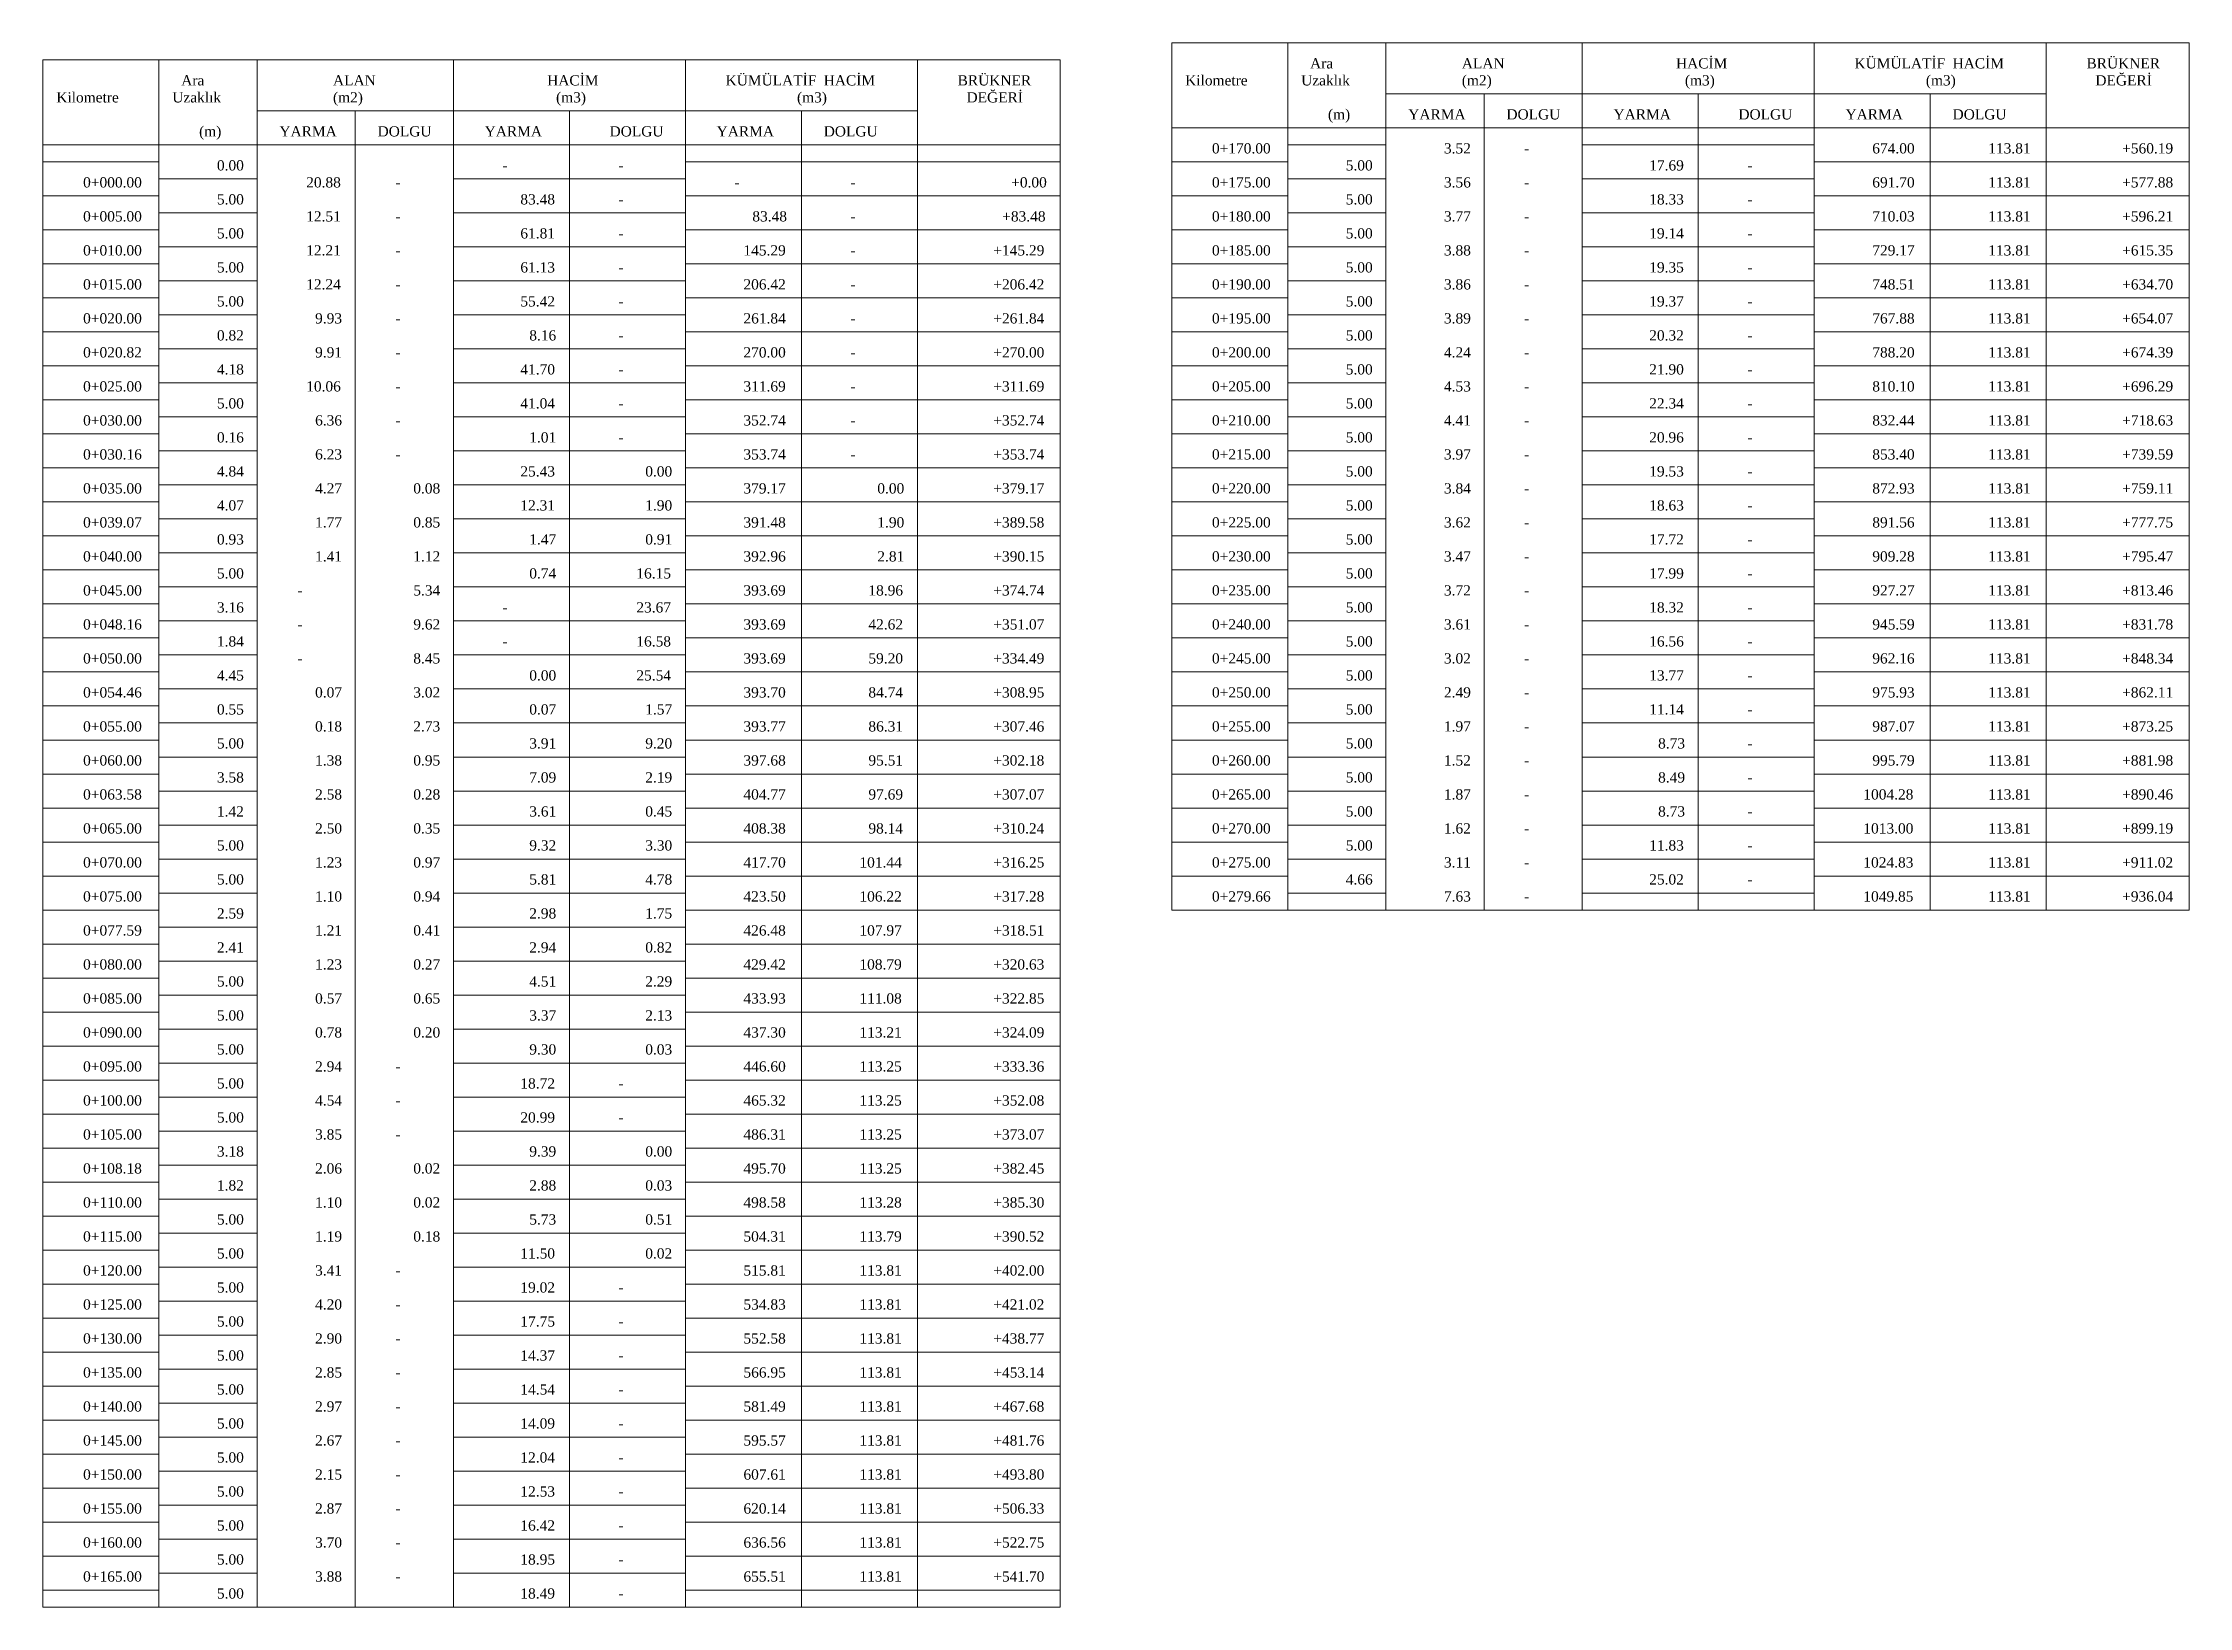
# Model space of a CAD drawing. Header units: metres. Extents: x 478603 to 489313, y 4282657 to 4289463.
# Drawn here: x 485112.1 to 485427.7, y 4286873.1 to 4287103.1 of the extents above; entities that cross this region are included whole.
import ezdxf

# ---------------------------------------------------------------- set-up
doc = ezdxf.new("R2010")
doc.units = ezdxf.units.M
for name, color, linetype, lineweight in [('TB_C', 96, 'Continuous', 0), ('TB_M', 18, 'Continuous', 0), ('TB_R', 1, 'Continuous', 0)]:
    doc.layers.add(name, color=color, linetype=linetype, lineweight=lineweight)
doc.styles.get("Standard").update_dxf_attribs({"font": 'times.ttf'})

msp = doc.modelspace()

# ---------------------------------------------------------------- texts
at = {"layer": 'TB_M'}
for s, p in [('HACİM', (485352.26, 4287099.36)), ('KÜMÜLATİF', (485378.51, 4287099.36)), ('HACİM', (485392.94, 4287099.36)), ('BRÜKNER', (485412.63, 4287099.36)), ('Ara', (485132.41, 4287096.86)), ('ALAN', (485154.73, 4287096.86)), ('HACİM', (485186.23, 4287096.86)), ('KÜMÜLATİF', (485212.48, 4287096.86)), ('HACİM', (485226.91, 4287096.86)), ('BRÜKNER', (485246.6, 4287096.86)), ('Kilometre', (485280.07, 4287096.86)), ('Uzaklık', (485297.13, 4287096.86)), ('Ara', (485298.44, 4287099.36)), ('ALAN', (485320.76, 4287099.36)), ('(m2)', (485320.76, 4287096.86)), ('(m3)', (485353.57, 4287096.86)), ('(m3)', (485389.01, 4287096.86)), ('DEĞERİ', (485413.94, 4287096.86)), ('Kilometre', (485114.04, 4287094.36)), ('Uzaklık', (485131.1, 4287094.36)), ('(m2)', (485154.73, 4287094.36)), ('(m3)', (485187.54, 4287094.36)), ('(m3)', (485222.98, 4287094.36)), ('DEĞERİ', (485247.91, 4287094.36)), ('(m)', (485301.07, 4287091.86)), ('YARMA', (485312.88, 4287091.86)), ('DOLGU', (485327.32, 4287091.86)), ('YARMA', (485343.07, 4287091.86)), ('DOLGU', (485361.44, 4287091.86)), ('YARMA', (485377.19, 4287091.86)), ('DOLGU', (485392.94, 4287091.86)), ('(m)', (485135.04, 4287089.36)), ('YARMA', (485146.85, 4287089.36)), ('DOLGU', (485161.29, 4287089.36)), ('YARMA', (485177.04, 4287089.36)), ('DOLGU', (485195.41, 4287089.36)), ('YARMA', (485211.16, 4287089.36)), ('DOLGU', (485226.91, 4287089.36)), ('0+170.00', (485284.01, 4287086.86)), ('-', (485329.94, 4287086.86)), ('0+000.00', (485117.98, 4287081.86)), ('-', (485163.91, 4287081.86)), ('-', (485179.66, 4287084.36)), ('-', (485196.73, 4287084.36)), ('-', (485213.79, 4287081.86)), ('-', (485230.85, 4287081.86)), ('0+175.00', (485284.01, 4287081.86)), ('-', (485329.94, 4287081.86)), ('-', (485362.76, 4287084.36)), ('-', (485196.73, 4287079.36)), ('-', (485362.76, 4287079.36)), ('0+005.00', (485117.98, 4287076.86)), ('-', (485163.91, 4287076.86)), ('-', (485230.85, 4287076.86)), ('0+180.00', (485284.01, 4287076.86)), ('-', (485329.94, 4287076.86)), ('0+010.00', (485117.98, 4287071.86)), ('-', (485196.73, 4287074.36)), ('0+185.00', (485284.01, 4287071.86)), ('-', (485362.76, 4287074.36)), ('-', (485163.91, 4287071.86)), ('-', (485196.73, 4287069.36)), ('-', (485230.85, 4287071.86)), ('-', (485329.94, 4287071.86)), ('-', (485362.76, 4287069.36)), ('0+015.00', (485117.98, 4287066.86)), ('-', (485163.91, 4287066.86)), ('-', (485230.85, 4287066.86)), ('0+190.00', (485284.01, 4287066.86)), ('-', (485329.94, 4287066.86)), ('0+020.00', (485117.98, 4287061.86)), ('-', (485196.73, 4287064.36)), ('0+195.00', (485284.01, 4287061.86)), ('-', (485362.76, 4287064.36)), ('-', (485163.91, 4287061.86)), ('-', (485230.85, 4287061.86)), ('-', (485329.94, 4287061.86)), ('0+020.82', (485117.98, 4287056.86)), ('-', (485163.91, 4287056.86)), ('-', (485196.73, 4287059.36)), ('-', (485230.85, 4287056.86)), ('0+200.00', (485284.01, 4287056.86)), ('-', (485329.94, 4287056.86)), ('-', (485362.76, 4287059.36)), ('-', (485196.73, 4287054.36)), ('-', (485362.76, 4287054.36)), ('0+025.00', (485117.98, 4287051.86)), ('-', (485163.91, 4287051.86)), ('-', (485230.85, 4287051.86)), ('0+205.00', (485284.01, 4287051.86)), ('-', (485329.94, 4287051.86)), ('0+030.00', (485117.98, 4287046.86)), ('-', (485163.91, 4287046.86)), ('-', (485196.73, 4287049.36)), ('-', (485230.85, 4287046.86)), ('0+210.00', (485284.01, 4287046.86)), ('-', (485329.94, 4287046.86)), ('-', (485362.76, 4287049.36)), ('-', (485196.73, 4287044.36)), ('-', (485362.76, 4287044.36)), ('0+030.16', (485117.98, 4287041.86)), ('-', (485163.91, 4287041.86)), ('-', (485230.85, 4287041.86)), ('0+215.00', (485284.01, 4287041.86)), ('-', (485329.94, 4287041.86)), ('0+035.00', (485117.98, 4287036.86)), ('0+220.00', (485284.01, 4287036.86)), ('-', (485362.76, 4287039.36)), ('-', (485329.94, 4287036.86)), ('-', (485362.76, 4287034.36)), ('0+039.07', (485117.98, 4287031.86)), ('0+225.00', (485284.01, 4287031.86)), ('-', (485329.94, 4287031.86)), ('-', (485362.76, 4287029.36)), ('0+040.00', (485117.98, 4287026.86)), ('0+230.00', (485284.01, 4287026.86)), ('-', (485329.94, 4287026.86)), ('0+045.00', (485117.98, 4287021.86)), ('-', (485149.48, 4287021.86)), ('0+235.00', (485284.01, 4287021.86)), ('-', (485329.94, 4287021.86)), ('-', (485362.76, 4287024.36)), ('-', (485179.66, 4287019.36)), ('-', (485362.76, 4287019.36)), ('0+048.16', (485117.98, 4287016.86)), ('-', (485149.48, 4287016.86)), ('0+240.00', (485284.01, 4287016.86)), ('-', (485329.94, 4287016.86)), ('0+050.00', (485117.98, 4287011.86)), ('-', (485179.66, 4287014.36)), ('0+245.00', (485284.01, 4287011.86)), ('-', (485362.76, 4287014.36)), ('-', (485149.48, 4287011.86)), ('-', (485329.94, 4287011.86)), ('-', (485362.76, 4287009.36)), ('0+054.46', (485117.98, 4287006.86)), ('0+250.00', (485284.01, 4287006.86)), ('-', (485329.94, 4287006.86)), ('0+055.00', (485117.98, 4287001.86)), ('0+255.00', (485284.01, 4287001.86)), ('-', (485362.76, 4287004.36)), ('-', (485329.94, 4287001.86)), ('0+060.00', (485117.98, 4286996.86)), ('0+260.00', (485284.01, 4286996.86)), ('-', (485329.94, 4286996.86)), ('-', (485362.76, 4286999.36)), ('-', (485362.76, 4286994.36)), ('0+063.58', (485117.98, 4286991.86)), ('0+265.00', (485284.01, 4286991.86)), ('-', (485329.94, 4286991.86)), ('0+065.00', (485117.98, 4286986.86)), ('0+270.00', (485284.01, 4286986.86)), ('-', (485362.76, 4286989.36)), ('-', (485329.94, 4286986.86)), ('-', (485362.76, 4286984.36)), ('0+070.00', (485117.98, 4286981.86)), ('0+275.00', (485284.01, 4286981.86)), ('-', (485329.94, 4286981.86)), ('0+075.00', (485117.98, 4286976.86)), ('0+279.66', (485284.01, 4286976.86)), ('-', (485362.76, 4286979.36)), ('-', (485329.94, 4286976.86)), ('0+077.59', (485117.98, 4286971.86)), ('0+080.00', (485117.98, 4286966.86)), ('0+085.00', (485117.98, 4286961.86)), ('0+090.00', (485117.98, 4286956.86)), ('0+095.00', (485117.98, 4286951.86)), ('-', (485163.91, 4286951.86)), ('-', (485196.73, 4286949.36)), ('0+100.00', (485117.98, 4286946.86)), ('-', (485163.91, 4286946.86)), ('0+105.00', (485117.98, 4286941.86)), ('-', (485196.73, 4286944.36)), ('-', (485163.91, 4286941.86)), ('0+108.18', (485117.98, 4286936.86)), ('0+110.00', (485117.98, 4286931.86)), ('0+115.00', (485117.98, 4286926.86)), ('0+120.00', (485117.98, 4286921.86)), ('-', (485163.91, 4286921.86)), ('0+125.00', (485117.98, 4286916.86)), ('-', (485196.73, 4286919.36)), ('-', (485163.91, 4286916.86)), ('-', (485196.73, 4286914.36)), ('0+130.00', (485117.98, 4286911.86)), ('-', (485163.91, 4286911.86)), ('-', (485196.73, 4286909.36)), ('0+135.00', (485117.98, 4286906.86)), ('-', (485163.91, 4286906.86)), ('0+140.00', (485117.98, 4286901.86)), ('-', (485163.91, 4286901.86)), ('-', (485196.73, 4286904.36)), ('-', (485196.73, 4286899.36)), ('0+145.00', (485117.98, 4286896.86)), ('-', (485163.91, 4286896.86)), ('0+150.00', (485117.98, 4286891.86)), ('-', (485196.73, 4286894.36)), ('-', (485163.91, 4286891.86)), ('-', (485196.73, 4286889.36)), ('0+155.00', (485117.98, 4286886.86)), ('-', (485163.91, 4286886.86)), ('0+160.00', (485117.98, 4286881.86)), ('-', (485196.73, 4286884.36)), ('-', (485163.91, 4286881.86)), ('0+165.00', (485117.98, 4286876.86)), ('-', (485163.91, 4286876.86)), ('-', (485196.73, 4286879.36)), ('-', (485196.73, 4286874.36))]:
    msp.add_text(s, height=1.5, dxfattribs=at).set_placement(p)
at = {"layer": 'TB_R'}
for s, p in [('0.00', (485137.66, 4287084.36)), ('5.00', (485303.69, 4287084.36)), ('3.52', (485318.13, 4287086.86)), ('17.69', (485348.32, 4287084.36)), ('674.00', (485381.13, 4287086.86)), ('113.81', (485398.19, 4287086.86)), ('+560.19', (485417.88, 4287086.86)), ('20.88', (485150.79, 4287081.86)), ('+0.00', (485254.48, 4287081.86)), ('3.56', (485318.13, 4287081.86)), ('691.70', (485381.13, 4287081.86)), ('113.81', (485398.19, 4287081.86)), ('+577.88', (485417.88, 4287081.86)), ('5.00', (485137.66, 4287079.36)), ('83.48', (485182.29, 4287079.36)), ('5.00', (485303.69, 4287079.36)), ('18.33', (485348.32, 4287079.36)), ('12.51', (485150.79, 4287076.86)), ('83.48', (485216.41, 4287076.86)), ('+83.48', (485253.16, 4287076.86)), ('3.77', (485318.13, 4287076.86)), ('710.03', (485381.13, 4287076.86)), ('113.81', (485398.19, 4287076.86)), ('+596.21', (485417.88, 4287076.86)), ('5.00', (485137.66, 4287074.36)), ('12.21', (485150.79, 4287071.86)), ('61.81', (485182.29, 4287074.36)), ('145.29', (485215.1, 4287071.86)), ('+145.29', (485251.85, 4287071.86)), ('5.00', (485303.69, 4287074.36)), ('3.88', (485318.13, 4287071.86)), ('19.14', (485348.32, 4287074.36)), ('729.17', (485381.13, 4287071.86)), ('113.81', (485398.19, 4287071.86)), ('+615.35', (485417.88, 4287071.86)), ('5.00', (485137.66, 4287069.36)), ('61.13', (485182.29, 4287069.36)), ('5.00', (485303.69, 4287069.36)), ('19.35', (485348.32, 4287069.36)), ('12.24', (485150.79, 4287066.86)), ('206.42', (485215.1, 4287066.86)), ('+206.42', (485251.85, 4287066.86)), ('3.86', (485318.13, 4287066.86)), ('748.51', (485381.13, 4287066.86)), ('113.81', (485398.19, 4287066.86)), ('+634.70', (485417.88, 4287066.86)), ('5.00', (485137.66, 4287064.36)), ('9.93', (485152.1, 4287061.86)), ('55.42', (485182.29, 4287064.36)), ('261.84', (485215.1, 4287061.86)), ('+261.84', (485251.85, 4287061.86)), ('5.00', (485303.69, 4287064.36)), ('3.89', (485318.13, 4287061.86)), ('19.37', (485348.32, 4287064.36)), ('767.88', (485381.13, 4287061.86)), ('113.81', (485398.19, 4287061.86)), ('+654.07', (485417.88, 4287061.86)), ('0.82', (485137.66, 4287059.36)), ('8.16', (485183.6, 4287059.36)), ('5.00', (485303.69, 4287059.36)), ('20.32', (485348.32, 4287059.36)), ('9.91', (485152.1, 4287056.86)), ('270.00', (485215.1, 4287056.86)), ('+270.00', (485251.85, 4287056.86)), ('4.24', (485318.13, 4287056.86)), ('788.20', (485381.13, 4287056.86)), ('113.81', (485398.19, 4287056.86)), ('+674.39', (485417.88, 4287056.86)), ('4.18', (485137.66, 4287054.36)), ('41.70', (485182.29, 4287054.36)), ('5.00', (485303.69, 4287054.36)), ('21.90', (485348.32, 4287054.36)), ('5.00', (485137.66, 4287049.36)), ('10.06', (485150.79, 4287051.86)), ('41.04', (485182.29, 4287049.36)), ('311.69', (485215.1, 4287051.86)), ('+311.69', (485251.85, 4287051.86)), ('5.00', (485303.69, 4287049.36)), ('4.53', (485318.13, 4287051.86)), ('22.34', (485348.32, 4287049.36)), ('810.10', (485381.13, 4287051.86)), ('113.81', (485398.19, 4287051.86)), ('+696.29', (485417.88, 4287051.86)), ('6.36', (485152.1, 4287046.86)), ('352.74', (485215.1, 4287046.86)), ('+352.74', (485251.85, 4287046.86)), ('4.41', (485318.13, 4287046.86)), ('832.44', (485381.13, 4287046.86)), ('113.81', (485398.19, 4287046.86)), ('+718.63', (485417.88, 4287046.86)), ('0.16', (485137.66, 4287044.36)), ('1.01', (485183.6, 4287044.36)), ('5.00', (485303.69, 4287044.36)), ('20.96', (485348.32, 4287044.36)), ('6.23', (485152.1, 4287041.86)), ('353.74', (485215.1, 4287041.86)), ('+353.74', (485251.85, 4287041.86)), ('3.97', (485318.13, 4287041.86)), ('853.40', (485381.13, 4287041.86)), ('113.81', (485398.19, 4287041.86)), ('+739.59', (485417.88, 4287041.86)), ('4.84', (485137.66, 4287039.36)), ('4.27', (485152.1, 4287036.86)), ('0.08', (485166.54, 4287036.86)), ('25.43', (485182.29, 4287039.36)), ('0.00', (485200.66, 4287039.36)), ('379.17', (485215.1, 4287036.86)), ('0.00', (485234.79, 4287036.86)), ('+379.17', (485251.85, 4287036.86)), ('5.00', (485303.69, 4287039.36)), ('3.84', (485318.13, 4287036.86)), ('19.53', (485348.32, 4287039.36)), ('872.93', (485381.13, 4287036.86)), ('113.81', (485398.19, 4287036.86)), ('+759.11', (485417.88, 4287036.86)), ('4.07', (485137.66, 4287034.36)), ('12.31', (485182.29, 4287034.36)), ('1.90', (485200.66, 4287034.36)), ('5.00', (485303.69, 4287034.36)), ('18.63', (485348.32, 4287034.36)), ('1.77', (485152.1, 4287031.86)), ('0.85', (485166.54, 4287031.86)), ('391.48', (485215.1, 4287031.86)), ('1.90', (485234.79, 4287031.86)), ('+389.58', (485251.85, 4287031.86)), ('3.62', (485318.13, 4287031.86)), ('891.56', (485381.13, 4287031.86)), ('113.81', (485398.19, 4287031.86)), ('+777.75', (485417.88, 4287031.86)), ('0.93', (485137.66, 4287029.36)), ('1.47', (485183.6, 4287029.36)), ('0.91', (485200.66, 4287029.36)), ('5.00', (485303.69, 4287029.36)), ('17.72', (485348.32, 4287029.36)), ('5.00', (485137.66, 4287024.36)), ('1.41', (485152.1, 4287026.86)), ('1.12', (485166.54, 4287026.86)), ('0.74', (485183.6, 4287024.36)), ('16.15', (485199.35, 4287024.36)), ('392.96', (485215.1, 4287026.86)), ('2.81', (485234.79, 4287026.86)), ('+390.15', (485251.85, 4287026.86)), ('5.00', (485303.69, 4287024.36)), ('3.47', (485318.13, 4287026.86)), ('17.99', (485348.32, 4287024.36)), ('909.28', (485381.13, 4287026.86)), ('113.81', (485398.19, 4287026.86)), ('+795.47', (485417.88, 4287026.86)), ('5.34', (485166.54, 4287021.86)), ('393.69', (485215.1, 4287021.86)), ('18.96', (485233.48, 4287021.86)), ('+374.74', (485251.85, 4287021.86)), ('3.72', (485318.13, 4287021.86)), ('927.27', (485381.13, 4287021.86)), ('113.81', (485398.19, 4287021.86)), ('+813.46', (485417.88, 4287021.86)), ('3.16', (485137.66, 4287019.36)), ('23.67', (485199.35, 4287019.36)), ('5.00', (485303.69, 4287019.36)), ('18.32', (485348.32, 4287019.36)), ('9.62', (485166.54, 4287016.86)), ('393.69', (485215.1, 4287016.86)), ('42.62', (485233.48, 4287016.86)), ('+351.07', (485251.85, 4287016.86)), ('3.61', (485318.13, 4287016.86)), ('945.59', (485381.13, 4287016.86)), ('113.81', (485398.19, 4287016.86)), ('+831.78', (485417.88, 4287016.86)), ('1.84', (485137.66, 4287014.36)), ('8.45', (485166.54, 4287011.86)), ('16.58', (485199.35, 4287014.36)), ('393.69', (485215.1, 4287011.86)), ('59.20', (485233.48, 4287011.86)), ('+334.49', (485251.85, 4287011.86)), ('5.00', (485303.69, 4287014.36)), ('3.02', (485318.13, 4287011.86)), ('16.56', (485348.32, 4287014.36)), ('962.16', (485381.13, 4287011.86)), ('113.81', (485398.19, 4287011.86)), ('+848.34', (485417.88, 4287011.86)), ('4.45', (485137.66, 4287009.36)), ('0.00', (485183.6, 4287009.36)), ('25.54', (485199.35, 4287009.36)), ('5.00', (485303.69, 4287009.36)), ('13.77', (485348.32, 4287009.36)), ('0.07', (485152.1, 4287006.86)), ('3.02', (485166.54, 4287006.86)), ('393.70', (485215.1, 4287006.86)), ('84.74', (485233.48, 4287006.86)), ('+308.95', (485251.85, 4287006.86)), ('2.49', (485318.13, 4287006.86)), ('975.93', (485381.13, 4287006.86)), ('113.81', (485398.19, 4287006.86)), ('+862.11', (485417.88, 4287006.86)), ('0.55', (485137.66, 4287004.36)), ('0.18', (485152.1, 4287001.86)), ('2.73', (485166.54, 4287001.86)), ('0.07', (485183.6, 4287004.36)), ('1.57', (485200.66, 4287004.36)), ('393.77', (485215.1, 4287001.86)), ('86.31', (485233.48, 4287001.86)), ('+307.46', (485251.85, 4287001.86)), ('5.00', (485303.69, 4287004.36)), ('1.97', (485318.13, 4287001.86)), ('11.14', (485348.32, 4287004.36)), ('987.07', (485381.13, 4287001.86)), ('113.81', (485398.19, 4287001.86)), ('+873.25', (485417.88, 4287001.86)), ('5.00', (485137.66, 4286999.36)), ('3.91', (485183.6, 4286999.36)), ('9.20', (485200.66, 4286999.36)), ('5.00', (485303.69, 4286999.36)), ('8.73', (485349.63, 4286999.36)), ('1.38', (485152.1, 4286996.86)), ('0.95', (485166.54, 4286996.86)), ('397.68', (485215.1, 4286996.86)), ('95.51', (485233.48, 4286996.86)), ('+302.18', (485251.85, 4286996.86)), ('1.52', (485318.13, 4286996.86)), ('995.79', (485381.13, 4286996.86)), ('113.81', (485398.19, 4286996.86)), ('+881.98', (485417.88, 4286996.86)), ('3.58', (485137.66, 4286994.36)), ('7.09', (485183.6, 4286994.36)), ('2.19', (485200.66, 4286994.36)), ('5.00', (485303.69, 4286994.36)), ('8.49', (485349.63, 4286994.36)), ('1.42', (485137.66, 4286989.36)), ('2.58', (485152.1, 4286991.86)), ('0.28', (485166.54, 4286991.86)), ('3.61', (485183.6, 4286989.36)), ('0.45', (485200.66, 4286989.36)), ('404.77', (485215.1, 4286991.86)), ('97.69', (485233.48, 4286991.86)), ('+307.07', (485251.85, 4286991.86)), ('5.00', (485303.69, 4286989.36)), ('1.87', (485318.13, 4286991.86)), ('8.73', (485349.63, 4286989.36)), ('1004.28', (485379.82, 4286991.86)), ('113.81', (485398.19, 4286991.86)), ('+890.46', (485417.88, 4286991.86)), ('2.50', (485152.1, 4286986.86)), ('0.35', (485166.54, 4286986.86)), ('408.38', (485215.1, 4286986.86)), ('98.14', (485233.48, 4286986.86)), ('+310.24', (485251.85, 4286986.86)), ('1.62', (485318.13, 4286986.86)), ('1013.00', (485379.82, 4286986.86)), ('113.81', (485398.19, 4286986.86)), ('+899.19', (485417.88, 4286986.86)), ('5.00', (485137.66, 4286984.36)), ('9.32', (485183.6, 4286984.36)), ('3.30', (485200.66, 4286984.36)), ('5.00', (485303.69, 4286984.36)), ('11.83', (485348.32, 4286984.36)), ('1.23', (485152.1, 4286981.86)), ('0.97', (485166.54, 4286981.86)), ('417.70', (485215.1, 4286981.86)), ('101.44', (485232.16, 4286981.86)), ('+316.25', (485251.85, 4286981.86)), ('3.11', (485318.13, 4286981.86)), ('1024.83', (485379.82, 4286981.86)), ('113.81', (485398.19, 4286981.86)), ('+911.02', (485417.88, 4286981.86)), ('5.00', (485137.66, 4286979.36)), ('1.10', (485152.1, 4286976.86)), ('0.94', (485166.54, 4286976.86)), ('5.81', (485183.6, 4286979.36)), ('4.78', (485200.66, 4286979.36)), ('423.50', (485215.1, 4286976.86)), ('106.22', (485232.16, 4286976.86)), ('+317.28', (485251.85, 4286976.86)), ('4.66', (485303.69, 4286979.36)), ('7.63', (485318.13, 4286976.86)), ('25.02', (485348.32, 4286979.36)), ('1049.85', (485379.82, 4286976.86)), ('113.81', (485398.19, 4286976.86)), ('+936.04', (485417.88, 4286976.86)), ('2.59', (485137.66, 4286974.36)), ('2.98', (485183.6, 4286974.36)), ('1.75', (485200.66, 4286974.36)), ('1.21', (485152.1, 4286971.86)), ('0.41', (485166.54, 4286971.86)), ('426.48', (485215.1, 4286971.86)), ('107.97', (485232.16, 4286971.86)), ('+318.51', (485251.85, 4286971.86)), ('2.41', (485137.66, 4286969.36)), ('2.94', (485183.6, 4286969.36)), ('0.82', (485200.66, 4286969.36)), ('5.00', (485137.66, 4286964.36)), ('1.23', (485152.1, 4286966.86)), ('0.27', (485166.54, 4286966.86)), ('4.51', (485183.6, 4286964.36)), ('2.29', (485200.66, 4286964.36)), ('429.42', (485215.1, 4286966.86)), ('108.79', (485232.16, 4286966.86)), ('+320.63', (485251.85, 4286966.86)), ('0.57', (485152.1, 4286961.86)), ('0.65', (485166.54, 4286961.86)), ('433.93', (485215.1, 4286961.86)), ('111.08', (485232.16, 4286961.86)), ('+322.85', (485251.85, 4286961.86)), ('5.00', (485137.66, 4286959.36)), ('3.37', (485183.6, 4286959.36)), ('2.13', (485200.66, 4286959.36)), ('0.78', (485152.1, 4286956.86)), ('0.20', (485166.54, 4286956.86)), ('437.30', (485215.1, 4286956.86)), ('113.21', (485232.16, 4286956.86)), ('+324.09', (485251.85, 4286956.86)), ('5.00', (485137.66, 4286954.36)), ('2.94', (485152.1, 4286951.86)), ('9.30', (485183.6, 4286954.36)), ('0.03', (485200.66, 4286954.36)), ('446.60', (485215.1, 4286951.86)), ('113.25', (485232.16, 4286951.86)), ('+333.36', (485251.85, 4286951.86)), ('5.00', (485137.66, 4286949.36)), ('18.72', (485182.29, 4286949.36)), ('4.54', (485152.1, 4286946.86)), ('465.32', (485215.1, 4286946.86)), ('113.25', (485232.16, 4286946.86)), ('+352.08', (485251.85, 4286946.86)), ('5.00', (485137.66, 4286944.36)), ('3.85', (485152.1, 4286941.86)), ('20.99', (485182.29, 4286944.36)), ('486.31', (485215.1, 4286941.86)), ('113.25', (485232.16, 4286941.86)), ('+373.07', (485251.85, 4286941.86)), ('3.18', (485137.66, 4286939.36)), ('9.39', (485183.6, 4286939.36)), ('0.00', (485200.66, 4286939.36)), ('2.06', (485152.1, 4286936.86)), ('0.02', (485166.54, 4286936.86)), ('495.70', (485215.1, 4286936.86)), ('113.25', (485232.16, 4286936.86)), ('+382.45', (485251.85, 4286936.86)), ('1.82', (485137.66, 4286934.36)), ('2.88', (485183.6, 4286934.36)), ('0.03', (485200.66, 4286934.36)), ('5.00', (485137.66, 4286929.36)), ('1.10', (485152.1, 4286931.86)), ('0.02', (485166.54, 4286931.86)), ('5.73', (485183.6, 4286929.36)), ('0.51', (485200.66, 4286929.36)), ('498.58', (485215.1, 4286931.86)), ('113.28', (485232.16, 4286931.86)), ('+385.30', (485251.85, 4286931.86)), ('1.19', (485152.1, 4286926.86)), ('0.18', (485166.54, 4286926.86)), ('504.31', (485215.1, 4286926.86)), ('113.79', (485232.16, 4286926.86)), ('+390.52', (485251.85, 4286926.86)), ('5.00', (485137.66, 4286924.36)), ('11.50', (485182.29, 4286924.36)), ('0.02', (485200.66, 4286924.36)), ('3.41', (485152.1, 4286921.86)), ('515.81', (485215.1, 4286921.86)), ('113.81', (485232.16, 4286921.86)), ('+402.00', (485251.85, 4286921.86)), ('5.00', (485137.66, 4286919.36)), ('4.20', (485152.1, 4286916.86)), ('19.02', (485182.29, 4286919.36)), ('534.83', (485215.1, 4286916.86)), ('113.81', (485232.16, 4286916.86)), ('+421.02', (485251.85, 4286916.86)), ('5.00', (485137.66, 4286914.36)), ('17.75', (485182.29, 4286914.36)), ('2.90', (485152.1, 4286911.86)), ('552.58', (485215.1, 4286911.86)), ('113.81', (485232.16, 4286911.86)), ('+438.77', (485251.85, 4286911.86)), ('5.00', (485137.66, 4286909.36)), ('14.37', (485182.29, 4286909.36)), ('5.00', (485137.66, 4286904.36)), ('2.85', (485152.1, 4286906.86)), ('14.54', (485182.29, 4286904.36)), ('566.95', (485215.1, 4286906.86)), ('113.81', (485232.16, 4286906.86)), ('+453.14', (485251.85, 4286906.86)), ('2.97', (485152.1, 4286901.86)), ('581.49', (485215.1, 4286901.86)), ('113.81', (485232.16, 4286901.86)), ('+467.68', (485251.85, 4286901.86)), ('5.00', (485137.66, 4286899.36)), ('14.09', (485182.29, 4286899.36)), ('2.67', (485152.1, 4286896.86)), ('595.57', (485215.1, 4286896.86)), ('113.81', (485232.16, 4286896.86)), ('+481.76', (485251.85, 4286896.86)), ('5.00', (485137.66, 4286894.36)), ('2.15', (485152.1, 4286891.86)), ('12.04', (485182.29, 4286894.36)), ('607.61', (485215.1, 4286891.86)), ('113.81', (485232.16, 4286891.86)), ('+493.80', (485251.85, 4286891.86)), ('5.00', (485137.66, 4286889.36)), ('12.53', (485182.29, 4286889.36)), ('2.87', (485152.1, 4286886.86)), ('620.14', (485215.1, 4286886.86)), ('113.81', (485232.16, 4286886.86)), ('+506.33', (485251.85, 4286886.86)), ('5.00', (485137.66, 4286884.36)), ('3.70', (485152.1, 4286881.86)), ('16.42', (485182.29, 4286884.36)), ('636.56', (485215.1, 4286881.86)), ('113.81', (485232.16, 4286881.86)), ('+522.75', (485251.85, 4286881.86)), ('5.00', (485137.66, 4286879.36)), ('18.95', (485182.29, 4286879.36)), ('3.88', (485152.1, 4286876.86)), ('655.51', (485215.1, 4286876.86)), ('113.81', (485232.16, 4286876.86)), ('+541.70', (485251.85, 4286876.86)), ('5.00', (485137.66, 4286874.36)), ('18.49', (485182.29, 4286874.36))]:
    msp.add_text(s, height=1.5, dxfattribs=at).set_placement(p)

# ---------------------------------------------------------------- linework, layer by layer
at = {"layer": 'TB_C'}
for p, q in [((485278.1, 4287103.11), (485427.73, 4287103.11)), ((485278.1, 4287103.11), (485278.1, 4286975.61)), ((485295.16, 4287103.11), (485295.16, 4286975.61)), ((485309.6, 4287103.11), (485309.6, 4286975.61)), ((485338.48, 4287103.11), (485338.48, 4286975.61)), ((485372.6, 4287103.11), (485372.6, 4286975.61)), ((485406.73, 4287103.11), (485406.73, 4286975.61)), ((485427.73, 4287103.11), (485427.73, 4286975.61)), ((485112.07, 4287100.61), (485261.69, 4287100.61)), ((485112.07, 4287100.61), (485112.07, 4286873.11)), ((485129.13, 4287100.61), (485129.13, 4286873.11)), ((485143.57, 4287100.61), (485143.57, 4286873.11)), ((485172.44, 4287100.61), (485172.44, 4286873.11)), ((485206.57, 4287100.61), (485206.57, 4286873.11)), ((485240.69, 4287100.61), (485240.69, 4286873.11)), ((485261.69, 4287100.61), (485261.69, 4286873.11)), ((485309.6, 4287095.61), (485406.73, 4287095.61)), ((485324.04, 4287095.61), (485324.04, 4286975.61)), ((485355.54, 4287095.61), (485355.54, 4286975.61)), ((485389.66, 4287095.61), (485389.66, 4286975.61)), ((485143.57, 4287093.11), (485240.69, 4287093.11)), ((485158.01, 4287093.11), (485158.01, 4286873.11)), ((485189.51, 4287093.11), (485189.51, 4286873.11)), ((485223.63, 4287093.11), (485223.63, 4286873.11)), ((485278.1, 4287090.61), (485427.73, 4287090.61)), ((485112.07, 4287088.11), (485261.69, 4287088.11)), ((485112.07, 4287085.61), (485129.13, 4287085.61)), ((485206.57, 4287085.61), (485261.69, 4287085.61)), ((485278.1, 4287085.61), (485295.16, 4287085.61)), ((485295.16, 4287088.11), (485309.6, 4287088.11)), ((485338.48, 4287088.11), (485372.6, 4287088.11)), ((485372.6, 4287085.61), (485427.73, 4287085.61)), ((485129.13, 4287083.11), (485143.57, 4287083.11)), ((485172.44, 4287083.11), (485206.57, 4287083.11)), ((485295.16, 4287083.11), (485309.6, 4287083.11)), ((485338.48, 4287083.11), (485372.6, 4287083.11)), ((485112.07, 4287080.61), (485129.13, 4287080.61)), ((485206.57, 4287080.61), (485261.69, 4287080.61)), ((485278.1, 4287080.61), (485295.16, 4287080.61)), ((485372.6, 4287080.61), (485427.73, 4287080.61)), ((485129.13, 4287078.11), (485143.57, 4287078.11)), ((485172.44, 4287078.11), (485206.57, 4287078.11)), ((485295.16, 4287078.11), (485309.6, 4287078.11)), ((485338.48, 4287078.11), (485372.6, 4287078.11)), ((485112.07, 4287075.61), (485129.13, 4287075.61)), ((485129.13, 4287073.11), (485143.57, 4287073.11)), ((485172.44, 4287073.11), (485206.57, 4287073.11)), ((485206.57, 4287075.61), (485261.69, 4287075.61)), ((485278.1, 4287075.61), (485295.16, 4287075.61)), ((485295.16, 4287073.11), (485309.6, 4287073.11)), ((485338.48, 4287073.11), (485372.6, 4287073.11)), ((485372.6, 4287075.61), (485427.73, 4287075.61)), ((485112.07, 4287070.61), (485129.13, 4287070.61)), ((485206.57, 4287070.61), (485261.69, 4287070.61)), ((485278.1, 4287070.61), (485295.16, 4287070.61)), ((485372.6, 4287070.61), (485427.73, 4287070.61)), ((485129.13, 4287068.11), (485143.57, 4287068.11)), ((485172.44, 4287068.11), (485206.57, 4287068.11)), ((485295.16, 4287068.11), (485309.6, 4287068.11)), ((485338.48, 4287068.11), (485372.6, 4287068.11)), ((485112.07, 4287065.61), (485129.13, 4287065.61)), ((485206.57, 4287065.61), (485261.69, 4287065.61)), ((485278.1, 4287065.61), (485295.16, 4287065.61)), ((485372.6, 4287065.61), (485427.73, 4287065.61)), ((485112.07, 4287060.61), (485129.13, 4287060.61)), ((485129.13, 4287063.11), (485143.57, 4287063.11)), ((485172.44, 4287063.11), (485206.57, 4287063.11)), ((485206.57, 4287060.61), (485261.69, 4287060.61)), ((485278.1, 4287060.61), (485295.16, 4287060.61)), ((485295.16, 4287063.11), (485309.6, 4287063.11)), ((485338.48, 4287063.11), (485372.6, 4287063.11)), ((485372.6, 4287060.61), (485427.73, 4287060.61)), ((485129.13, 4287058.11), (485143.57, 4287058.11)), ((485172.44, 4287058.11), (485206.57, 4287058.11)), ((485295.16, 4287058.11), (485309.6, 4287058.11)), ((485338.48, 4287058.11), (485372.6, 4287058.11)), ((485112.07, 4287055.61), (485129.13, 4287055.61)), ((485206.57, 4287055.61), (485261.69, 4287055.61)), ((485278.1, 4287055.61), (485295.16, 4287055.61)), ((485372.6, 4287055.61), (485427.73, 4287055.61)), ((485129.13, 4287053.11), (485143.57, 4287053.11)), ((485172.44, 4287053.11), (485206.57, 4287053.11)), ((485295.16, 4287053.11), (485309.6, 4287053.11)), ((485338.48, 4287053.11), (485372.6, 4287053.11)), ((485112.07, 4287050.61), (485129.13, 4287050.61)), ((485129.13, 4287048.11), (485143.57, 4287048.11)), ((485172.44, 4287048.11), (485206.57, 4287048.11)), ((485206.57, 4287050.61), (485261.69, 4287050.61)), ((485278.1, 4287050.61), (485295.16, 4287050.61)), ((485295.16, 4287048.11), (485309.6, 4287048.11)), ((485338.48, 4287048.11), (485372.6, 4287048.11)), ((485372.6, 4287050.61), (485427.73, 4287050.61)), ((485112.07, 4287045.61), (485129.13, 4287045.61)), ((485206.57, 4287045.61), (485261.69, 4287045.61)), ((485278.1, 4287045.61), (485295.16, 4287045.61)), ((485372.6, 4287045.61), (485427.73, 4287045.61)), ((485129.13, 4287043.11), (485143.57, 4287043.11)), ((485172.44, 4287043.11), (485206.57, 4287043.11)), ((485295.16, 4287043.11), (485309.6, 4287043.11)), ((485338.48, 4287043.11), (485372.6, 4287043.11)), ((485112.07, 4287040.61), (485129.13, 4287040.61)), ((485129.13, 4287038.11), (485143.57, 4287038.11)), ((485172.44, 4287038.11), (485206.57, 4287038.11)), ((485206.57, 4287040.61), (485261.69, 4287040.61)), ((485278.1, 4287040.61), (485295.16, 4287040.61)), ((485295.16, 4287038.11), (485309.6, 4287038.11)), ((485338.48, 4287038.11), (485372.6, 4287038.11)), ((485372.6, 4287040.61), (485427.73, 4287040.61)), ((485112.07, 4287035.61), (485129.13, 4287035.61)), ((485206.57, 4287035.61), (485261.69, 4287035.61)), ((485278.1, 4287035.61), (485295.16, 4287035.61)), ((485372.6, 4287035.61), (485427.73, 4287035.61)), ((485129.13, 4287033.11), (485143.57, 4287033.11)), ((485172.44, 4287033.11), (485206.57, 4287033.11)), ((485295.16, 4287033.11), (485309.6, 4287033.11)), ((485338.48, 4287033.11), (485372.6, 4287033.11)), ((485112.07, 4287030.61), (485129.13, 4287030.61)), ((485206.57, 4287030.61), (485261.69, 4287030.61)), ((485278.1, 4287030.61), (485295.16, 4287030.61)), ((485372.6, 4287030.61), (485427.73, 4287030.61)), ((485112.07, 4287025.61), (485129.13, 4287025.61)), ((485129.13, 4287028.11), (485143.57, 4287028.11)), ((485172.44, 4287028.11), (485206.57, 4287028.11)), ((485206.57, 4287025.61), (485261.69, 4287025.61)), ((485278.1, 4287025.61), (485295.16, 4287025.61)), ((485295.16, 4287028.11), (485309.6, 4287028.11)), ((485338.48, 4287028.11), (485372.6, 4287028.11)), ((485372.6, 4287025.61), (485427.73, 4287025.61)), ((485129.13, 4287023.11), (485143.57, 4287023.11)), ((485172.44, 4287023.11), (485206.57, 4287023.11)), ((485295.16, 4287023.11), (485309.6, 4287023.11)), ((485338.48, 4287023.11), (485372.6, 4287023.11)), ((485112.07, 4287020.61), (485129.13, 4287020.61)), ((485206.57, 4287020.61), (485261.69, 4287020.61)), ((485278.1, 4287020.61), (485295.16, 4287020.61)), ((485372.6, 4287020.61), (485427.73, 4287020.61)), ((485129.13, 4287018.11), (485143.57, 4287018.11)), ((485172.44, 4287018.11), (485206.57, 4287018.11)), ((485295.16, 4287018.11), (485309.6, 4287018.11)), ((485338.48, 4287018.11), (485372.6, 4287018.11)), ((485112.07, 4287015.61), (485129.13, 4287015.61)), ((485129.13, 4287013.11), (485143.57, 4287013.11)), ((485172.44, 4287013.11), (485206.57, 4287013.11)), ((485206.57, 4287015.61), (485261.69, 4287015.61)), ((485278.1, 4287015.61), (485295.16, 4287015.61)), ((485295.16, 4287013.11), (485309.6, 4287013.11)), ((485338.48, 4287013.11), (485372.6, 4287013.11)), ((485372.6, 4287015.61), (485427.73, 4287015.61)), ((485112.07, 4287010.61), (485129.13, 4287010.61)), ((485206.57, 4287010.61), (485261.69, 4287010.61)), ((485278.1, 4287010.61), (485295.16, 4287010.61)), ((485372.6, 4287010.61), (485427.73, 4287010.61)), ((485129.13, 4287008.11), (485143.57, 4287008.11)), ((485172.44, 4287008.11), (485206.57, 4287008.11)), ((485295.16, 4287008.11), (485309.6, 4287008.11)), ((485338.48, 4287008.11), (485372.6, 4287008.11)), ((485112.07, 4287005.61), (485129.13, 4287005.61)), ((485206.57, 4287005.61), (485261.69, 4287005.61)), ((485278.1, 4287005.61), (485295.16, 4287005.61)), ((485372.6, 4287005.61), (485427.73, 4287005.61)), ((485112.07, 4287000.61), (485129.13, 4287000.61)), ((485129.13, 4287003.11), (485143.57, 4287003.11)), ((485172.44, 4287003.11), (485206.57, 4287003.11)), ((485206.57, 4287000.61), (485261.69, 4287000.61)), ((485278.1, 4287000.61), (485295.16, 4287000.61)), ((485295.16, 4287003.11), (485309.6, 4287003.11)), ((485338.48, 4287003.11), (485372.6, 4287003.11)), ((485372.6, 4287000.61), (485427.73, 4287000.61)), ((485129.13, 4286998.11), (485143.57, 4286998.11)), ((485172.44, 4286998.11), (485206.57, 4286998.11)), ((485295.16, 4286998.11), (485309.6, 4286998.11)), ((485338.48, 4286998.11), (485372.6, 4286998.11)), ((485112.07, 4286995.61), (485129.13, 4286995.61)), ((485206.57, 4286995.61), (485261.69, 4286995.61)), ((485278.1, 4286995.61), (485295.16, 4286995.61)), ((485372.6, 4286995.61), (485427.73, 4286995.61)), ((485129.13, 4286993.11), (485143.57, 4286993.11)), ((485172.44, 4286993.11), (485206.57, 4286993.11)), ((485295.16, 4286993.11), (485309.6, 4286993.11)), ((485338.48, 4286993.11), (485372.6, 4286993.11)), ((485112.07, 4286990.61), (485129.13, 4286990.61)), ((485129.13, 4286988.11), (485143.57, 4286988.11)), ((485172.44, 4286988.11), (485206.57, 4286988.11)), ((485206.57, 4286990.61), (485261.69, 4286990.61)), ((485278.1, 4286990.61), (485295.16, 4286990.61)), ((485295.16, 4286988.11), (485309.6, 4286988.11)), ((485338.48, 4286988.11), (485372.6, 4286988.11)), ((485372.6, 4286990.61), (485427.73, 4286990.61)), ((485112.07, 4286985.61), (485129.13, 4286985.61)), ((485206.57, 4286985.61), (485261.69, 4286985.61)), ((485278.1, 4286985.61), (485295.16, 4286985.61)), ((485372.6, 4286985.61), (485427.73, 4286985.61)), ((485129.13, 4286983.11), (485143.57, 4286983.11)), ((485172.44, 4286983.11), (485206.57, 4286983.11)), ((485295.16, 4286983.11), (485309.6, 4286983.11)), ((485338.48, 4286983.11), (485372.6, 4286983.11)), ((485112.07, 4286980.61), (485129.13, 4286980.61)), ((485129.13, 4286978.11), (485143.57, 4286978.11)), ((485172.44, 4286978.11), (485206.57, 4286978.11)), ((485206.57, 4286980.61), (485261.69, 4286980.61)), ((485278.1, 4286980.61), (485295.16, 4286980.61)), ((485295.16, 4286978.11), (485309.6, 4286978.11)), ((485338.48, 4286978.11), (485372.6, 4286978.11)), ((485372.6, 4286980.61), (485427.73, 4286980.61)), ((485112.07, 4286975.61), (485129.13, 4286975.61)), ((485206.57, 4286975.61), (485261.69, 4286975.61)), ((485278.1, 4286975.61), (485427.73, 4286975.61)), ((485129.13, 4286973.11), (485143.57, 4286973.11)), ((485172.44, 4286973.11), (485206.57, 4286973.11)), ((485112.07, 4286970.61), (485129.13, 4286970.61)), ((485206.57, 4286970.61), (485261.69, 4286970.61)), ((485112.07, 4286965.61), (485129.13, 4286965.61)), ((485129.13, 4286968.11), (485143.57, 4286968.11)), ((485172.44, 4286968.11), (485206.57, 4286968.11)), ((485206.57, 4286965.61), (485261.69, 4286965.61)), ((485129.13, 4286963.11), (485143.57, 4286963.11)), ((485172.44, 4286963.11), (485206.57, 4286963.11)), ((485112.07, 4286960.61), (485129.13, 4286960.61)), ((485206.57, 4286960.61), (485261.69, 4286960.61)), ((485129.13, 4286958.11), (485143.57, 4286958.11)), ((485172.44, 4286958.11), (485206.57, 4286958.11)), ((485112.07, 4286955.61), (485129.13, 4286955.61)), ((485129.13, 4286953.11), (485143.57, 4286953.11)), ((485172.44, 4286953.11), (485206.57, 4286953.11)), ((485206.57, 4286955.61), (485261.69, 4286955.61)), ((485112.07, 4286950.61), (485129.13, 4286950.61)), ((485206.57, 4286950.61), (485261.69, 4286950.61)), ((485129.13, 4286948.11), (485143.57, 4286948.11)), ((485172.44, 4286948.11), (485206.57, 4286948.11)), ((485112.07, 4286945.61), (485129.13, 4286945.61)), ((485206.57, 4286945.61), (485261.69, 4286945.61)), ((485112.07, 4286940.61), (485129.13, 4286940.61)), ((485129.13, 4286943.11), (485143.57, 4286943.11)), ((485172.44, 4286943.11), (485206.57, 4286943.11)), ((485206.57, 4286940.61), (485261.69, 4286940.61)), ((485129.13, 4286938.11), (485143.57, 4286938.11)), ((485172.44, 4286938.11), (485206.57, 4286938.11)), ((485112.07, 4286935.61), (485129.13, 4286935.61)), ((485206.57, 4286935.61), (485261.69, 4286935.61)), ((485129.13, 4286933.11), (485143.57, 4286933.11)), ((485172.44, 4286933.11), (485206.57, 4286933.11)), ((485112.07, 4286930.61), (485129.13, 4286930.61)), ((485129.13, 4286928.11), (485143.57, 4286928.11)), ((485172.44, 4286928.11), (485206.57, 4286928.11)), ((485206.57, 4286930.61), (485261.69, 4286930.61)), ((485112.07, 4286925.61), (485129.13, 4286925.61)), ((485206.57, 4286925.61), (485261.69, 4286925.61)), ((485129.13, 4286923.11), (485143.57, 4286923.11)), ((485172.44, 4286923.11), (485206.57, 4286923.11)), ((485112.07, 4286920.61), (485129.13, 4286920.61)), ((485129.13, 4286918.11), (485143.57, 4286918.11)), ((485172.44, 4286918.11), (485206.57, 4286918.11)), ((485206.57, 4286920.61), (485261.69, 4286920.61)), ((485112.07, 4286915.61), (485129.13, 4286915.61)), ((485206.57, 4286915.61), (485261.69, 4286915.61)), ((485129.13, 4286913.11), (485143.57, 4286913.11)), ((485172.44, 4286913.11), (485206.57, 4286913.11)), ((485112.07, 4286910.61), (485129.13, 4286910.61)), ((485206.57, 4286910.61), (485261.69, 4286910.61)), ((485112.07, 4286905.61), (485129.13, 4286905.61)), ((485129.13, 4286908.11), (485143.57, 4286908.11)), ((485172.44, 4286908.11), (485206.57, 4286908.11)), ((485206.57, 4286905.61), (485261.69, 4286905.61)), ((485129.13, 4286903.11), (485143.57, 4286903.11)), ((485172.44, 4286903.11), (485206.57, 4286903.11)), ((485112.07, 4286900.61), (485129.13, 4286900.61)), ((485206.57, 4286900.61), (485261.69, 4286900.61)), ((485129.13, 4286898.11), (485143.57, 4286898.11)), ((485172.44, 4286898.11), (485206.57, 4286898.11)), ((485112.07, 4286895.61), (485129.13, 4286895.61)), ((485129.13, 4286893.11), (485143.57, 4286893.11)), ((485172.44, 4286893.11), (485206.57, 4286893.11)), ((485206.57, 4286895.61), (485261.69, 4286895.61)), ((485112.07, 4286890.61), (485129.13, 4286890.61)), ((485206.57, 4286890.61), (485261.69, 4286890.61)), ((485129.13, 4286888.11), (485143.57, 4286888.11)), ((485172.44, 4286888.11), (485206.57, 4286888.11)), ((485112.07, 4286885.61), (485129.13, 4286885.61)), ((485206.57, 4286885.61), (485261.69, 4286885.61)), ((485112.07, 4286880.61), (485129.13, 4286880.61)), ((485129.13, 4286883.11), (485143.57, 4286883.11)), ((485172.44, 4286883.11), (485206.57, 4286883.11)), ((485206.57, 4286880.61), (485261.69, 4286880.61)), ((485129.13, 4286878.11), (485143.57, 4286878.11)), ((485172.44, 4286878.11), (485206.57, 4286878.11)), ((485112.07, 4286875.61), (485129.13, 4286875.61)), ((485206.57, 4286875.61), (485261.69, 4286875.61)), ((485112.07, 4286873.11), (485261.69, 4286873.11))]:
    msp.add_line(p, q, dxfattribs=at)

msp.set_redraw_order([(e.dxf.handle, doc.entitydb.next_handle()) for e in msp.query("TEXT MTEXT ATTDEF DIMENSION ARC_DIMENSION")])  # texts and dimensions are drawn at this point

doc.saveas('drawing.dxf')
